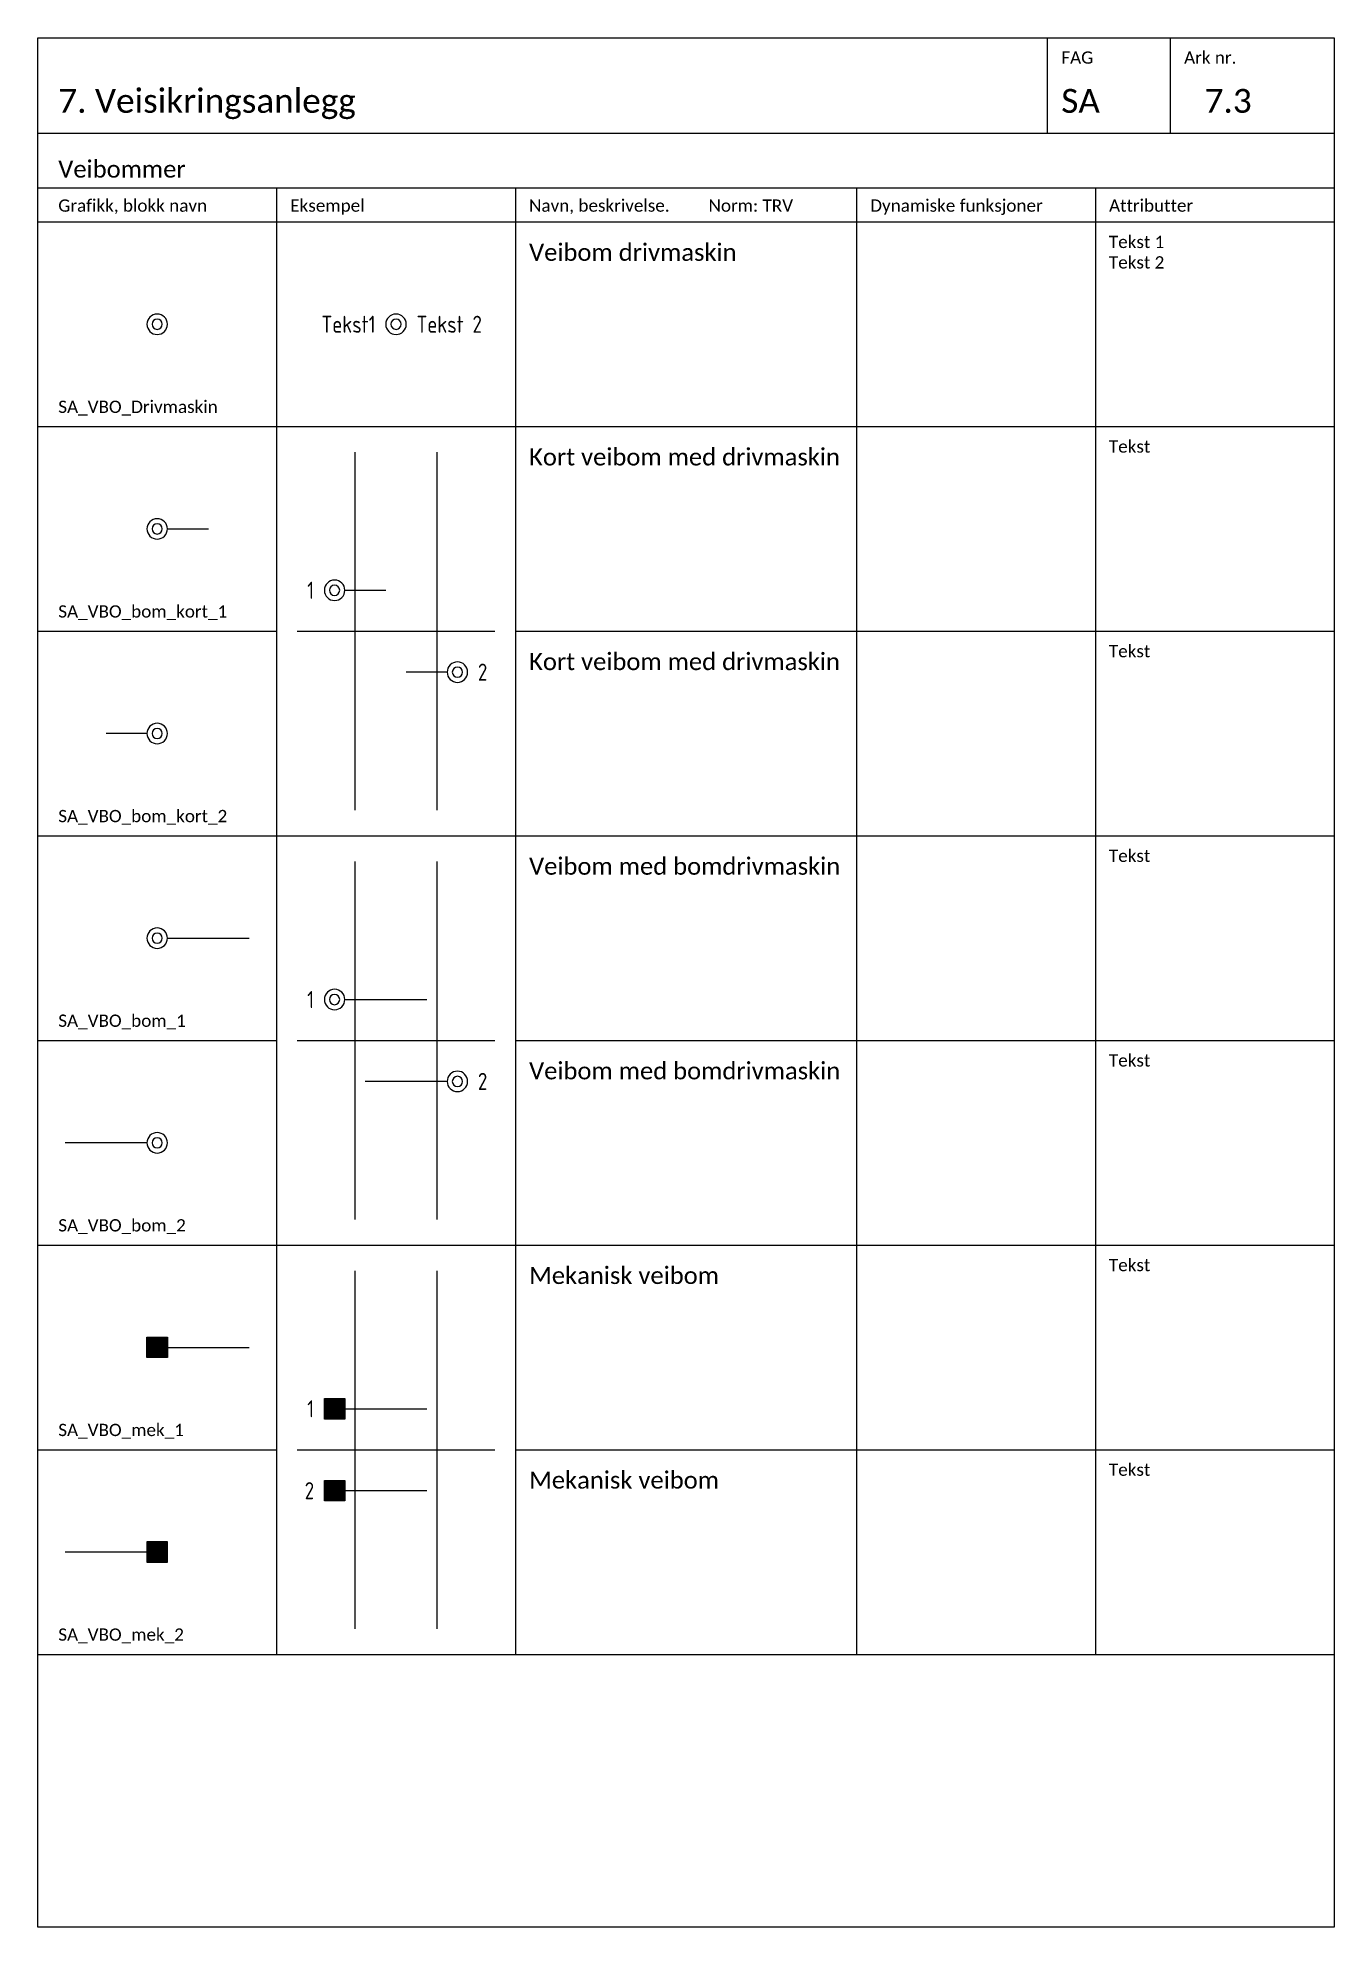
# Model space of a CAD drawing. Header units: millimetres. Extents: x -210 to 2500, y -2763 to 277.
# Drawn here: x 420 to 610, y -1842 to -1565 of the extents above; entities that cross this region are included whole.
import ezdxf
from ezdxf.enums import TextEntityAlignment as Align

# ---------------------------------------------------------------- set-up
doc = ezdxf.new("R2010")
doc.units = ezdxf.units.MM
for name, color, linetype in [('RAMME', 5, 'Continuous'), ('RAMME SYMBOLER', 4, 'Continuous'), ('RAMME TEKST', 7, 'Continuous'), ('SIG-Signaler', 2, 'Continuous'), ('SIG-SPOR enlinje', 5, 'Continuous'), ('SIG-Underbygg', 4, 'Continuous'), ('SIG_ATT_Tekst25', 2, 'Continuous')]:
    doc.layers.add(name, color=color, linetype=linetype)
doc.styles.add('Calibri', font='calibri.ttf')
doc.styles.add('ISOCP', font='isocp.shx', dxfattribs={"width": 0.9})

msp = doc.modelspace()

# ---------------------------------------------------------------- texts
at = {"layer": 'RAMME TEKST', "linetype": 'ByBlock', "style": 'Calibri'}
for s, height, p in [('FAG', 1.8, (570, -1568.8)), ('Ark nr.', 1.8, (588, -1568.8)), ('7. Veisikringsanlegg', 3.5, (423, -1576)), ('SA', 3.5, (570, -1576)), ('7.3', 3.5, (591, -1576)), ('Veibommer', 2.5, (423, -1585.5)), ('Grafikk, blokk navn', 1.8, (423, -1590.5)), ('Eksempel', 1.8, (457, -1590.5)), ('Navn, beskrivelse.         Norm: TRV', 1.8, (492, -1590.5)), ('Dynamiske funksjoner', 1.8, (542, -1590.5)), ('Attributter', 1.8, (577, -1590.5)), ('SA_VBO_Drivmaskin', 1.8, (423, -1620)), ('SA_VBO_bom_kort_1', 1.8, (423, -1650)), ('SA_VBO_bom_kort_2', 1.8, (423, -1680)), ('SA_VBO_bom_1', 1.8, (423, -1710)), ('SA_VBO_bom_2', 1.8, (423, -1740)), ('SA_VBO_mek_1', 1.8, (423, -1770)), ('SA_VBO_mek_2', 1.8, (423, -1800))]:
    msp.add_text(s, height=height, dxfattribs=at).set_placement(p)
at = {"layer": 'RAMME TEKST', "linetype": 'ByBlock', "char_height": 2.5, "width": 46, "attachment_point": 1, "style": 'Calibri'}
for s, insert in [('Veibom drivmaskin', (492, -1595.2)), ('Kort veibom med drivmaskin', (492, -1625.2)), ('Kort veibom med drivmaskin', (492, -1655.2)), ('Veibom med bomdrivmaskin', (492, -1685.2)), ('Veibom med bomdrivmaskin', (492, -1715.2)), ('Mekanisk veibom', (492, -1745.2)), ('Mekanisk veibom', (492, -1775.2))]:
    msp.add_mtext(s, dxfattribs=dict(at, insert=insert))
at = {"layer": 'RAMME TEKST', "linetype": 'ByBlock', "lineweight": -2, "char_height": 1.8, "width": 26.77885, "attachment_point": 1, "style": 'Calibri'}
for s, insert in [('Tekst 1\\PTekst 2', (576.971, -1594.025)), ('Tekst', (576.971, -1624.025)), ('Tekst', (576.971, -1654.025)), ('Tekst', (576.971, -1684.025)), ('Tekst', (576.971, -1714.025)), ('Tekst', (576.971, -1744.025)), ('Tekst', (576.971, -1774.025))]:
    msp.add_mtext(s, dxfattribs=dict(at, insert=insert))

# ---------------------------------------------------------------- blocks, each defined once
blk = doc.blocks.new('SA_VBO_Drivmaskin')
at = {"color": 0, "linetype": 'ByBlock', "lineweight": -2}
for points in [[(1.5, 0, 1), (-1.5, 0, 1), (1.5, 0, 1)], [(0.75, 0, 1), (-0.75, 0, 1), (0.75, 0, 1)]]:
    blk.add_lwpolyline(points, format="xyb", dxfattribs=at)
at = {"layer": 'SIG_ATT_Tekst25', "linetype": 'ByBlock', "lineweight": -2, "style": 'ISOCP', "width": 0.9}
blk.add_attdef('TEKST1', text='', height=2.5, dxfattribs=at).set_placement((-3, -1.25), align=Align.RIGHT)
blk.add_attdef('TEKST2', (3, -1.25), '', height=2.5, dxfattribs=at)
blk = doc.blocks.new('SA_VBO_bom_1')
at = {"color": 0, "linetype": 'ByBlock', "lineweight": -2}
for points in [[(1.5, 0, 1), (-1.5, 0, 1), (1.5, 0, 1)], [(0.75, 0, 1), (-0.75, 0, 1), (0.75, 0, 1)]]:
    blk.add_lwpolyline(points, format="xyb", dxfattribs=at)
blk.add_lwpolyline([(1.5, 0), (13.5, 0)], dxfattribs=at)
at = {"layer": 'SIG_ATT_Tekst25', "linetype": 'ByBlock', "lineweight": -2, "style": 'ISOCP', "width": 0.9}
blk.add_attdef('TEKST', text='', height=2.5, dxfattribs=at).set_placement((-3, -1.25), align=Align.RIGHT)
blk = doc.blocks.new('SA_VBO_bom_2')
at = {"color": 0, "linetype": 'ByBlock', "lineweight": -2}
blk.add_lwpolyline([(-1.5, 0), (-13.5, 0)], dxfattribs=at)
for points in [[(1.5, 0, 1), (-1.5, 0, 1), (1.5, 0, 1)], [(0.75, 0, 1), (-0.75, 0, 1), (0.75, 0, 1)]]:
    blk.add_lwpolyline(points, format="xyb", dxfattribs=at)
at = {"layer": 'SIG_ATT_Tekst25', "linetype": 'ByBlock', "lineweight": -2, "style": 'ISOCP', "width": 0.9}
blk.add_attdef('TEKST', (3, -1.25), '', height=2.5, dxfattribs=at)
blk = doc.blocks.new('SA_VBO_bom_kort_1')
at = {"color": 0, "linetype": 'ByBlock', "lineweight": -2}
for points in [[(1.5, 0, 1), (-1.5, 0, 1), (1.5, 0, 1)], [(0.75, 0, 1), (-0.75, 0, 1), (0.75, 0, 1)]]:
    blk.add_lwpolyline(points, format="xyb", dxfattribs=at)
blk.add_lwpolyline([(1.5, 0), (7.5, 0)], dxfattribs=at)
at = {"layer": 'SIG_ATT_Tekst25', "linetype": 'ByBlock', "lineweight": -2, "style": 'ISOCP', "width": 0.9}
blk.add_attdef('TEKST', text='', height=2.5, dxfattribs=at).set_placement((-3, -1.25), align=Align.RIGHT)
blk = doc.blocks.new('SA_VBO_bom_kort_2')
at = {"color": 0, "linetype": 'ByBlock', "lineweight": -2}
blk.add_lwpolyline([(-1.5, 0), (-7.5, 0)], dxfattribs=at)
for points in [[(1.5, 0, 1), (-1.5, 0, 1), (1.5, 0, 1)], [(0.75, 0, 1), (-0.75, 0, 1), (0.75, 0, 1)]]:
    blk.add_lwpolyline(points, format="xyb", dxfattribs=at)
at = {"layer": 'SIG_ATT_Tekst25', "linetype": 'ByBlock', "lineweight": -2, "style": 'ISOCP', "width": 0.9}
blk.add_attdef('TEKST', (3, -1.25), '', height=2.5, dxfattribs=at)
blk = doc.blocks.new('SA_VBO_mek_1')
at = {"linetype": 'ByBlock', "lineweight": -2}
h = blk.add_hatch(color=0, dxfattribs=at)
h.dxf.hatch_style = 1
h.paths.add_polyline_path([(-1.5, -1.5), (-1.5, 1.5), (1.5, 1.5), (1.5, -1.5)])
at = {"color": 0, "linetype": 'ByBlock', "lineweight": -2}
blk.add_line((-0.75, 0.75), (0.75, 0.75), dxfattribs=at)
blk.add_lwpolyline([(-1.5, -1.5), (-1.5, 1.5), (1.5, 1.5), (1.5, -1.5)], close=True, dxfattribs=at)
for points in [[(-1.25, -1.25), (-1.25, 1.25)], [(-1.25, 1.25), (1.25, 1.25)], [(-1, -1.25), (-1, 1)], [(-1, 1), (1, 1)], [(-0.75, -1), (-0.75, 0.75)], [(-0.5, -0.75), (-0.5, 0.5)], [(-0.5, 0.5), (0.5, 0.5)], [(-0.25, 0.25), (0.25, 0.25)], [(-0.25, -0.5), (-0.25, 0.25)], [(0, -0.25), (0, 0)], [(0.25, 0.25), (0.25, -0.25)], [(0.5, 0.5), (0.5, -0.5)], [(0.75, 0.75), (0.75, -0.75)], [(1, 1), (1, -1)], [(1.25, 1.25), (1.25, -1.25)], [(1.5, 0), (13.5, 0)], [(1.25, -1.25), (-1, -1.25)], [(1, -1), (-0.75, -1)], [(0.75, -0.75), (-0.5, -0.75)], [(0.5, -0.5), (-0.25, -0.5)], [(0.25, -0.25), (0, -0.25)]]:
    blk.add_lwpolyline(points, dxfattribs=at)
at = {"layer": 'SIG_ATT_Tekst25', "linetype": 'ByBlock', "lineweight": -2, "style": 'ISOCP', "width": 0.9}
blk.add_attdef('TEKST', text='', height=2.5, dxfattribs=at).set_placement((-3, -1.25), align=Align.RIGHT)
blk = doc.blocks.new('SA_VBO_mek_2')
at = {"linetype": 'ByBlock', "lineweight": -2}
h = blk.add_hatch(color=0, dxfattribs=at)
h.dxf.hatch_style = 1
h.paths.add_polyline_path([(-1.5, -1.5), (1.5, -1.5), (1.5, 1.5), (-1.5, 1.5)])
at = {"color": 0, "linetype": 'ByBlock', "lineweight": -2}
for points in [[(-1.5, 0), (-13.5, 0)], [(1.25, 1.25), (-1.25, 1.25)], [(-1.25, 1.25), (-1.25, -1.25)], [(1, 1), (-1, 1)], [(-1, 1), (-1, -1)], [(0.75, 0.75), (-0.75, 0.75)], [(-0.75, 0.75), (-0.75, -0.75)], [(-0.5, 0.5), (-0.5, -0.5)], [(0.5, 0.5), (-0.5, 0.5)], [(-0.25, 0.25), (-0.25, -0.25)], [(0.25, 0.25), (-0.25, 0.25)], [(0, -0.25), (0, 0)], [(0.25, -0.5), (0.25, 0.25)], [(0.5, -0.75), (0.5, 0.5)], [(0.75, -1), (0.75, 0.75)], [(1, -1.25), (1, 1)], [(1.25, -1.25), (1.25, 1.25)], [(-1.25, -1.25), (1, -1.25)], [(-1, -1), (0.75, -1)], [(-0.75, -0.75), (0.5, -0.75)], [(-0.5, -0.5), (0.25, -0.5)], [(-0.25, -0.25), (0, -0.25)]]:
    blk.add_lwpolyline(points, dxfattribs=at)
blk.add_lwpolyline([(-1.5, -1.5), (1.5, -1.5), (1.5, 1.5), (-1.5, 1.5)], close=True, dxfattribs=at)
at = {"layer": 'SIG_ATT_Tekst25', "linetype": 'ByBlock', "lineweight": -2, "style": 'ISOCP', "width": 0.9}
blk.add_attdef('TEKST', (3, -1.25), '', height=2.5, dxfattribs=at)

# ---------------------------------------------------------------- linework, layer by layer
at = {"layer": 'RAMME'}
msp.add_line((420, -1579), (610, -1579), dxfattribs=at)
msp.add_lwpolyline([(610, -1842), (420, -1842), (420, -1565), (610, -1565)], close=True, dxfattribs=at)
at = {"layer": 'RAMME SYMBOLER'}
for p, q in [((568, -1579), (568, -1565)), ((586, -1579), (586, -1565)), ((420, -1587), (610, -1587)), ((455, -1587), (455, -1802)), ((490, -1587), (490, -1802)), ((540, -1587), (540, -1802)), ((575, -1587), (575, -1802)), ((420, -1592), (610, -1592)), ((420, -1622), (610, -1622)), ((420, -1652), (455, -1652)), ((490, -1652), (610, -1652)), ((420, -1682), (610, -1682)), ((420, -1712), (455, -1712)), ((490, -1712), (610, -1712)), ((420, -1742), (610, -1742)), ((420, -1772), (455, -1772)), ((490, -1772), (610, -1772)), ((420, -1802), (610, -1802))]:
    msp.add_line(p, q, dxfattribs=at)
at = {"layer": 'SIG-SPOR enlinje'}
for p, q in [((458, -1652), (487, -1652)), ((458, -1712), (487, -1712)), ((458, -1772), (487, -1772))]:
    msp.add_line(p, q, dxfattribs=at)
at = {"layer": 'SIG-Underbygg'}
for p, q in [((466.5, -1678.25), (466.5, -1625.75)), ((478.5, -1625.75), (478.5, -1678.25)), ((466.5, -1738.25), (466.5, -1685.75)), ((478.5, -1685.75), (478.5, -1738.25)), ((466.5, -1798.25), (466.5, -1745.75)), ((478.5, -1745.75), (478.5, -1798.25))]:
    msp.add_line(p, q, dxfattribs=at)

# ---------------------------------------------------------------- block references
at = {"layer": 'SIG-Signaler'}
for name, p in [('SA_VBO_Drivmaskin', (437.5, -1607)), ('SA_VBO_bom_kort_1', (437.5, -1637)), ('SA_VBO_bom_kort_2', (437.5, -1667)), ('SA_VBO_bom_1', (437.5, -1697)), ('SA_VBO_bom_2', (437.5, -1727)), ('SA_VBO_mek_1', (437.5, -1757)), ('SA_VBO_mek_2', (437.5, -1787))]:
    msp.add_blockref(name, p, dxfattribs=at)
for name, p, values in [('SA_VBO_Drivmaskin', (472.5, -1607), {'TEKST1': 'Tekst1', 'TEKST2': 'Tekst 2'}), ('SA_VBO_bom_kort_1', (463.5, -1646), {'TEKST': '1'}), ('SA_VBO_bom_kort_2', (481.5, -1658), {'TEKST': '2'}), ('SA_VBO_bom_1', (463.5, -1706), {'TEKST': '1'}), ('SA_VBO_bom_2', (481.5, -1718), {'TEKST': '2'}), ('SA_VBO_mek_1', (463.5, -1766), {'TEKST': '1'}), ('SA_VBO_mek_1', (463.5, -1778), {'TEKST': '2'})]:
    msp.add_blockref(name, p, dxfattribs=at).add_auto_attribs(values)

msp.set_redraw_order([(e.dxf.handle, doc.entitydb.next_handle()) for e in msp.query("TEXT MTEXT ATTDEF DIMENSION ARC_DIMENSION")])  # texts and dimensions are drawn at this point

doc.saveas('drawing.dxf')
